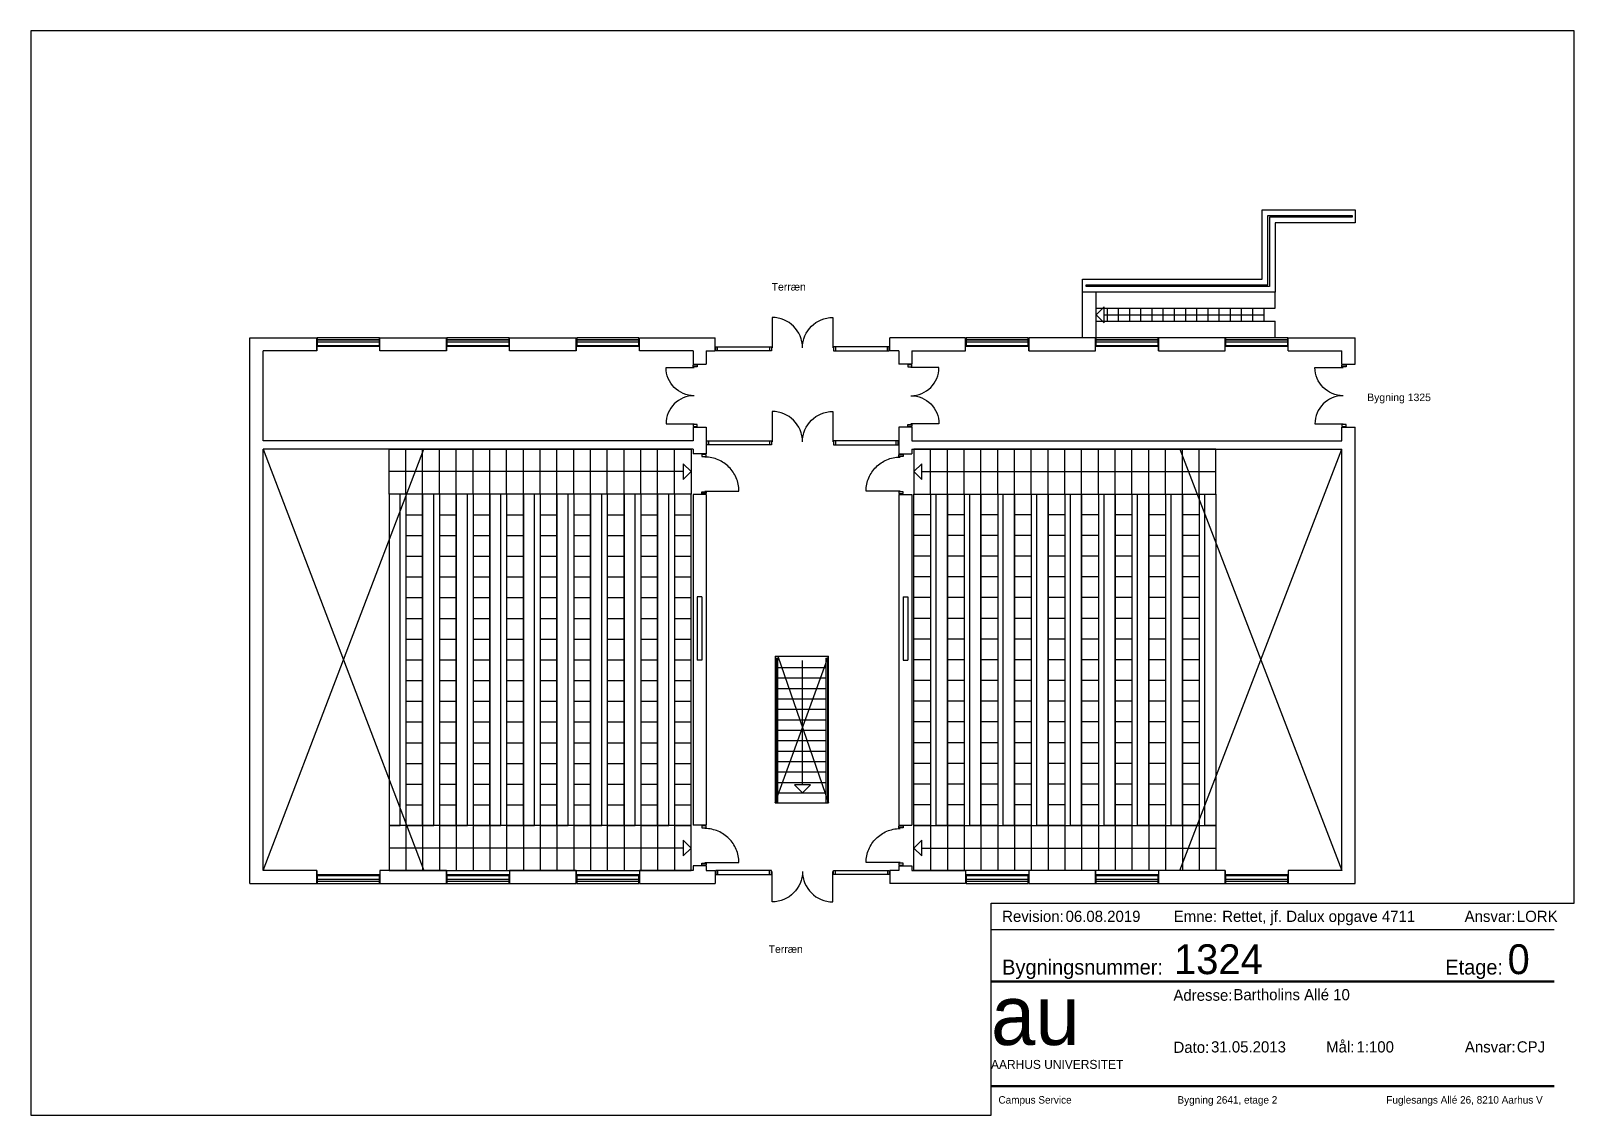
# Paper-space layout 'A3_pdf_liggende' of a CAD drawing. Header units: millimetres. Extents: x 0 to 414, y 0 to 291.
# The model-space entities are those that its viewports show. They can reach past a viewport. Long polylines and large blocks are cut down to what shows.
import ezdxf

# ---------------------------------------------------------------- set-up
doc = ezdxf.new("R2010")
doc.units = ezdxf.units.MM
doc.header["$LTSCALE"] = 100
for name, color, linetype in [('A---H--', 8, 'Continuous'), ('A10--T', 1, 'Continuous'), ('A12----', 1, 'Continuous'), ('A21----', 7, 'Continuous'), ('A22--U-', 3, 'Continuous'), ('A24----', 1, 'Continuous'), ('A314---', 1, 'Continuous'), ('A314-S-', 8, 'Continuous'), ('A321---', 1, 'Continuous'), ('A322---', 1, 'Continuous'), ('A79-F--', 12, 'Continuous')]:
    doc.layers.add(name, color=color, linetype=linetype)
doc.layers.add('tegningsopsætning', color=7, linetype='Continuous', lineweight=50)
doc.styles.add('ARIAL', font='arial.ttf')
doc.styles.add('ISO', font='ISO')
doc.styles.add('tegningshoved str 3', font='', dxfattribs={"height": 3})
doc.styles.add('tegningshoved str 8', font='', dxfattribs={"height": 8})
doc.styles.get('tegningshoved str 3').set_extended_font_data('AU Passata')
doc.styles.get('tegningshoved str 8').set_extended_font_data('AU Passata')

psp = doc.layouts.new('A3_pdf_liggende')

msp = doc.modelspace()

# ---------------------------------------------------------------- texts
at = {"layer": 'A10--T', "char_height": 200, "attachment_point": 1, "style": 'ARIAL'}
for s, insert in [('Terræn', (-138887339.3382642, 257816522.2979821)), ('Bygning 1325', (-138871370.949362, 257813558.3120271)), ('Terræn', (-138887419.4144359, 257798765.0208656))]:
    msp.add_mtext_dynamic_manual_height_columns(s, width=2016.190558969975, gutter_width=12.5, heights=[0], dxfattribs=dict(at, insert=insert))

# ---------------------------------------------------------------- blocks, each defined once
blk = doc.blocks.new('Tegningshoved')
at = {"layer": 'tegningsopsætning'}
for points in [[(0, 28), (151, 28)], [(0, 0), (151, 0)]]:
    blk.add_lwpolyline(points, dxfattribs=at)
at = {"layer": 'tegningsopsætning', "attachment_point": 1}
for s, width, insert, char_height in [('{\\fAU Passata|b0|i0|c0|p34;Bygningsnummer:}', 14.03900471071165, (3, 33.88922170289322), 4), ('{\\fAU Passata|b0|i0|c0|p34;Etage:}', 14.03900471071165, (121.8182971582273, 33.88922170289311), 4), ('{\\fAU Passata|b0|i0|c0|p34;Adresse:}', 14.03900471071165, (48.9167596613179, 25.85582350416337), 3), ('{\\fAU Passata|b0|i0|c0|p34;Mål:}', 14.03900471071165, (89.85481237620115, 12), 3), ('{\\fAU Passata|b0|i0|c0|p34;Dato:}', 14.03900471071165, (48.94084673194663, 11.89754353429782), 3), ('{\\fAU Passata|b0|i0|c0|p34;Ansvar:}', 14.03900471071165, (127.0638970821128, 12), 3), ('{\\fAU Passata|b0|i0|c0|p34;AARHUS UNIVERSITET}', 76.89423923080062, (0, 7), 2.4)]:
    blk.add_mtext_dynamic_manual_height_columns(s, width=width, gutter_width=1250, heights=[0], dxfattribs=dict(at, insert=insert, char_height=char_height))
at = {"layer": 'tegningsopsætning', "attachment_point": 1, "style": 'ISO'}
for s, width, heights, insert, char_height in [('{\\fAU Peto|b0|i0|c0|p82;au}', 20.89139459451155, [10], (0, 27), 16), ('{\\fAU Passata Light|b0|i0|c0|p34;Campus Service^I^I^I^IBygning 2641, etage 2^I^I^I^IFuglesangs Allé 26, 8210 Aarhus V}', 148.2946488138783, [0], (2, -2.709877574502343), 2)]:
    blk.add_mtext_dynamic_manual_height_columns(s, width=width, gutter_width=1250, heights=heights, dxfattribs=dict(at, insert=insert, char_height=char_height))
blk = doc.blocks.new('aml. tegningshoved blok')
blk.add_blockref('Tegningshoved', (-156.3599998323257, 7.799705470275654))
at = {"layer": 'tegningsopsætning'}
for tag, p, height, style in [('XXXX', (-107.2836100209864, 37.79970547027565), 8, 'tegningshoved str 8'), ('X', (-17.84408773087836, 37.79970547027565), 8, 'tegningshoved str 8'), ('XXX', (-91.35999983232574, 30.79970547027565), 3, 'tegningshoved str 3'), ('XX.XX.2012', (-97.35999983232574, 16.79970547027565), 3, 'tegningshoved str 3'), ('1:XXX', (-58.35999983232574, 16.79970547027565), 3, 'tegningshoved str 3'), ('XXX', (-15.35999983232574, 16.79970547027565), 3, 'tegningshoved str 3')]:
    blk.add_attdef(tag, p, '', height=height, dxfattribs=dict(at, style=style))
blk = doc.blocks.new('Rev. blok')
for points in [[(-151, 11.00000005924682), (0, 11.00000005924682)], [(-151, 4.000000059246815), (0, 4.000000059246815)]]:
    blk.add_lwpolyline(points)
at = {"char_height": 3, "attachment_point": 1, "style": 'tegningshoved str 3'}
for s, insert in [('Revision:', (-148, 9.000000059246815)), ('Emne:', (-102, 9.000000059246815)), ('Ansvar:', (-24, 9.000000059246815))]:
    blk.add_mtext_dynamic_manual_height_columns(s, width=7, gutter_width=15, heights=[0], dxfattribs=dict(at, insert=insert))
at = {"style": 'tegningshoved str 3'}
for tag, p in [('XX.XX.2012', (-131, 6.000000059246815)), ('XXX', (-89, 6.000000059246815)), ('XXX', (-10, 6.000000059246815))]:
    blk.add_attdef(tag, p, '', height=3, dxfattribs=at)
blk = doc.blocks.new('V169')
for p, q in [((-10, 110), (-1680, 110)), ((-10, 50), (-1680, 50))]:
    blk.add_line(p, q)
blk.add_lwpolyline([(-9.999999999992724, 7.276e-12), (-10, 230), (-1680, 230), (-1680, -7.276e-12)], close=True)
blk = doc.blocks.new('D169D')
for points in [[(20, 110), (70, 110), (70, 0), (20, 0)], [(1670, 0), (1670, 110), (1620, 110), (1620, 0)]]:
    blk.add_lwpolyline(points, close=True)
for points in [[(844.9999999999982, 30, -0.4142135623730951), (89.99999999999454, -725.0000000000036), (89.99999999999454, 30)], [(844.9999999999964, 30, 0.4142135623730951), (1600, -725.0000000000036), (1600, 30)]]:
    blk.add_lwpolyline(points, format="xyb")
blk = doc.blocks.new('D109V')
for points in [[(19.99999999999454, 110), (69.99999999999454, 110), (69.99999999999454, 3.638e-12), (19.99999999999454, 3.638e-12)], [(1070.000000000002, 109.9999999999927), (1020.000000000002, 109.9999999999927), (1020.000000000002, 0), (1070.000000000002, 0)]]:
    blk.add_lwpolyline(points, close=True)
blk.add_lwpolyline([(89.99999999999454, 30.00000000000364), (89.99999999999454, -879.9999999999854, 0.4142135623730933), (1000.000000000002, 30)], format="xyb")
blk = doc.blocks.new('D109H')
for points in [[(-1070, 109.9999999999927), (-1020, 109.9999999999927), (-1020, 0), (-1070, 0)], [(-19.99999999999272, 110), (-69.99999999999272, 110), (-69.99999999999272, 3.638e-12), (-19.99999999999272, 3.638e-12)]]:
    blk.add_lwpolyline(points, close=True)
blk.add_lwpolyline([(-89.99999999999272, 30.00000000000364), (-89.99999999999272, -879.9999999999854, -0.4142135623730933), (-1000, 30)], format="xyb")
blk = doc.blocks.new('PIL')
for p, q in [((0, 0), (-212.1320343559637, -212.1320343559637)), ((0, 7.276e-12), (212.1320343559637, -212.1320343559564)), ((-212.1320343559637, -212.1320343559637), (212.1320343559746, -212.1320343559637))]:
    blk.add_line(p, q)
blk = doc.blocks.new('V169A3')
for p, q in [((1690, 204.9999999999927), (0, 204.9999999999927)), ((1690, 54.99999999998909), (0, 54.99999999998909))]:
    blk.add_line(p, q)

# ---------------------------------------------------------------- linework, layer by layer
at = {"layer": 'A---H--'}
for p, q in [((-138900977.2756885, 257812066.7721266), (-138896667.2756885, 257800776.7721266)), ((-138900977.2756885, 257800776.7721266), (-138896667.2756885, 257812066.7721266)), ((-138876397.2756885, 257812066.7721266), (-138872047.2756885, 257800776.7721266)), ((-138876397.2756885, 257800776.7721266), (-138872047.2756885, 257812066.7721266)), ((-138887242.2756884, 257802586.7721266), (-138885812.2756885, 257806516.7721266)), ((-138887172.2756884, 257806516.7721266), (-138885812.2756885, 257802586.7721266))]:
    msp.add_line(p, q, dxfattribs=at)
at = {"layer": 'A12----'}
msp.add_lwpolyline([(-138871697.2756885, 257818136.7721266), (-138873837.2756885, 257818136.7721266), (-138873837.2756885, 257816276.7721266), (-138879007.2756885, 257816276.7721266), (-138879007.2756885, 257816626.7721266), (-138874187.2756885, 257816626.7721266), (-138874187.2756885, 257818486.7721266), (-138871697.2756885, 257818486.7721266)], close=True, dxfattribs=at)
at = {"layer": 'A21----'}
for p, q in [((-138901327.2756885, 257815056.7721266), (-138899537.2756885, 257815056.7721266)), ((-138901327.2756885, 257800426.7721266), (-138901327.2756885, 257815056.7721266)), ((-138899537.2756885, 257814706.7721266), (-138899537.2756885, 257815056.7721266)), ((-138899537.2756885, 257815056.7721266), (-138899537.2756885, 257814706.7721266)), ((-138890887.2756885, 257815056.7721266), (-138888857.2756885, 257815056.7721266)), ((-138890887.2756885, 257814706.7721266), (-138890887.2756885, 257815056.7721266)), ((-138888857.2756885, 257814706.7721266), (-138888857.2756885, 257815056.7721266)), ((-138882137.2756885, 257815056.7721266), (-138884167.2756885, 257815056.7721266)), ((-138884167.2756885, 257814706.7721266), (-138884167.2756885, 257815056.7721266)), ((-138882137.2756885, 257814706.7721266), (-138882137.2756885, 257815056.7721266)), ((-138873487.2756885, 257815056.7721266), (-138871697.2756885, 257815056.7721266)), ((-138873487.2756885, 257814706.7721266), (-138873487.2756885, 257815056.7721266)), ((-138871697.2756885, 257814346.7721266), (-138871697.2756885, 257815056.7721266)), ((-138900977.2756885, 257812296.7721266), (-138900977.2756885, 257814706.7721266)), ((-138899537.2756885, 257814706.7721266), (-138900977.2756885, 257814706.7721266)), ((-138889447.2756885, 257814706.7721266), (-138890887.2756885, 257814706.7721266)), ((-138889447.2756885, 257814706.7721266), (-138889447.2756885, 257814346.7721266)), ((-138889097.2756885, 257814706.7721266), (-138889097.2756885, 257814346.7721266)), ((-138889097.2756885, 257814706.7721266), (-138888857.2756885, 257814706.7721266)), ((-138883927.2756885, 257814706.7721266), (-138884167.2756885, 257814706.7721266)), ((-138883927.2756885, 257814706.7721266), (-138883927.2756885, 257814346.7721266)), ((-138883577.2756885, 257814706.7721266), (-138883577.2756885, 257814346.7721266)), ((-138883577.2756885, 257814706.7721266), (-138882137.2756885, 257814706.7721266)), ((-138873487.2756885, 257814706.7721266), (-138872047.2756885, 257814706.7721266)), ((-138872047.2756885, 257814346.7721266), (-138872047.2756885, 257814706.7721266)), ((-138889447.2756885, 257814346.7721266), (-138889097.2756885, 257814346.7721266)), ((-138883577.2756885, 257814346.7721266), (-138883927.2756885, 257814346.7721266)), ((-138872047.2756885, 257814346.7721266), (-138871697.2756885, 257814346.7721266)), ((-138872047.2756885, 257812296.7721266), (-138872047.2756885, 257812656.7721266)), ((-138872047.2756885, 257812656.7721266), (-138871697.2756885, 257812656.7721266)), ((-138871697.2756885, 257800426.7721266), (-138871697.2756885, 257812656.7721266)), ((-138900977.2756885, 257800776.7721266), (-138900977.2756885, 257812066.7721266)), ((-138872047.2756885, 257800776.7721266), (-138872047.2756885, 257812066.7721266)), ((-138899537.2756885, 257800776.7721266), (-138900977.2756885, 257800776.7721266)), ((-138899537.2756885, 257800426.7721266), (-138899537.2756885, 257800776.7721266)), ((-138899537.2756885, 257800776.7721266), (-138899537.2756885, 257800426.7721266)), ((-138889447.2756885, 257800776.7721266), (-138890887.2756885, 257800776.7721266)), ((-138890887.2756885, 257800776.7721266), (-138890887.2756885, 257800426.7721266)), ((-138889097.2756885, 257800776.7721266), (-138888857.2756885, 257800776.7721266)), ((-138888857.2756885, 257800776.7721266), (-138888857.2756885, 257800426.7721266)), ((-138883927.2756885, 257800776.7721266), (-138884167.2756885, 257800776.7721266)), ((-138884167.2756885, 257800776.7721266), (-138884167.2756885, 257800426.7721266)), ((-138883577.2756885, 257800776.7721266), (-138882137.2756885, 257800776.7721266)), ((-138882137.2756885, 257800776.7721266), (-138882137.2756885, 257800426.7721266)), ((-138872047.2756885, 257800776.7721266), (-138873487.2756885, 257800776.7721266)), ((-138873487.2756885, 257800776.7721266), (-138873487.2756885, 257800426.7721266)), ((-138901327.2756885, 257800426.7721266), (-138899537.2756885, 257800426.7721266)), ((-138890887.2756885, 257800426.7721266), (-138888857.2756885, 257800426.7721266)), ((-138882137.2756885, 257800426.7721266), (-138884167.2756885, 257800426.7721266)), ((-138873487.2756885, 257800426.7721266), (-138871697.2756885, 257800426.7721266))]:
    msp.add_line(p, q, dxfattribs=at)
for points in [[(-138896057.2756885, 257814706.7721266), (-138897847.2756885, 257814706.7721266), (-138897847.2756885, 257815056.7721266), (-138896057.2756885, 257815056.7721266), (-138896057.2756885, 257814706.7721266), (-138896057.2756885, 257815056.7721266)], [(-138892577.2756885, 257814706.7721266), (-138894367.2756885, 257814706.7721266), (-138894367.2756885, 257815056.7721266), (-138892577.2756885, 257815056.7721266), (-138892577.2756885, 257814706.7721266), (-138892577.2756885, 257815056.7721266)], [(-138880447.2756885, 257814706.7721266), (-138878657.2756885, 257814706.7721266), (-138878657.2756885, 257815056.7721266), (-138880447.2756885, 257815056.7721266), (-138880447.2756885, 257814706.7721266), (-138880447.2756885, 257815056.7721266)], [(-138876967.2756885, 257814706.7721266), (-138875177.2756885, 257814706.7721266), (-138875177.2756885, 257815056.7721266), (-138876967.2756885, 257815056.7721266), (-138876967.2756885, 257814706.7721266), (-138876967.2756885, 257815056.7721266)], [(-138896057.2756885, 257800776.7721266), (-138897847.2756885, 257800776.7721266), (-138897847.2756885, 257800426.7721266), (-138896057.2756885, 257800426.7721266), (-138896057.2756885, 257800776.7721266), (-138896057.2756885, 257800426.7721266)], [(-138892577.2756885, 257800776.7721266), (-138894367.2756885, 257800776.7721266), (-138894367.2756885, 257800426.7721266), (-138892577.2756885, 257800426.7721266), (-138892577.2756885, 257800776.7721266), (-138892577.2756885, 257800426.7721266)], [(-138878657.2756885, 257800776.7721266), (-138880447.2756885, 257800776.7721266), (-138880447.2756885, 257800426.7721266), (-138878657.2756885, 257800426.7721266), (-138878657.2756885, 257800776.7721266), (-138878657.2756885, 257800426.7721266)], [(-138875177.2756885, 257800776.7721266), (-138876967.2756885, 257800776.7721266), (-138876967.2756885, 257800426.7721266), (-138875177.2756885, 257800426.7721266), (-138875177.2756885, 257800776.7721266), (-138875177.2756885, 257800426.7721266)]]:
    msp.add_lwpolyline(points, dxfattribs=at)
at = {"layer": 'A22--U-'}
for p, q in [((-138889447.2756885, 257812656.7721266), (-138889447.2756885, 257812296.7721266)), ((-138889447.2756885, 257812656.7721266), (-138889097.2756885, 257812656.7721266)), ((-138889097.2756885, 257812656.7721266), (-138889097.2756885, 257811946.7721266)), ((-138883577.2756885, 257812656.7721266), (-138883927.2756885, 257812656.7721266)), ((-138883927.2756885, 257812656.7721266), (-138883927.2756885, 257811946.7721266)), ((-138883577.2756885, 257812656.7721266), (-138883577.2756885, 257812296.7721266)), ((-138889447.2756885, 257812296.7721266), (-138900977.2756885, 257812296.7721266)), ((-138883577.2756885, 257812296.7721266), (-138872047.2756885, 257812296.7721266)), ((-138889447.2756885, 257812066.7721266), (-138900977.2756885, 257812066.7721266)), ((-138889447.2756885, 257812066.7721266), (-138889447.2756885, 257811946.7721266)), ((-138889097.2756885, 257811946.7721266), (-138889447.2756885, 257811946.7721266)), ((-138883927.2756885, 257811946.7721266), (-138883577.2756885, 257811946.7721266)), ((-138883577.2756885, 257812066.7721266), (-138872047.2756885, 257812066.7721266)), ((-138883577.2756885, 257812066.7721266), (-138883577.2756885, 257811946.7721266)), ((-138889447.2756885, 257810856.7721266), (-138889447.2756885, 257801986.7721266)), ((-138889097.2756885, 257810856.7721266), (-138889447.2756885, 257810856.7721266)), ((-138889097.2756885, 257810856.7721266), (-138889097.2756885, 257801986.7721266)), ((-138883927.2756885, 257810856.7721266), (-138883577.2756885, 257810856.7721266)), ((-138883927.2756885, 257810856.7721266), (-138883927.2756885, 257801986.7721266)), ((-138883577.2756885, 257810856.7721266), (-138883577.2756885, 257801986.7721266)), ((-138889337.2756885, 257808106.7721266), (-138889337.2756885, 257806416.7721266)), ((-138889207.2756885, 257808106.7721266), (-138889337.2756885, 257808106.7721266)), ((-138889207.2756885, 257808106.7721266), (-138889207.2756885, 257806416.7721266)), ((-138883817.2756885, 257808106.7721266), (-138883687.2756885, 257808106.7721266)), ((-138883817.2756885, 257808106.7721266), (-138883817.2756885, 257806416.7721266)), ((-138883687.2756885, 257808106.7721266), (-138883687.2756885, 257806416.7721266)), ((-138889207.2756885, 257806416.7721266), (-138889337.2756885, 257806416.7721266)), ((-138883817.2756885, 257806416.7721266), (-138883687.2756885, 257806416.7721266)), ((-138889097.2756885, 257801986.7721266), (-138889447.2756885, 257801986.7721266)), ((-138883927.2756885, 257801986.7721266), (-138883577.2756885, 257801986.7721266)), ((-138889447.2756885, 257800896.7721266), (-138889447.2756885, 257800776.7721266)), ((-138889097.2756885, 257800896.7721266), (-138889447.2756885, 257800896.7721266)), ((-138889097.2756885, 257800896.7721266), (-138889097.2756885, 257800776.7721266)), ((-138883927.2756885, 257800896.7721266), (-138883577.2756885, 257800896.7721266)), ((-138883927.2756885, 257800896.7721266), (-138883927.2756885, 257800776.7721266)), ((-138883577.2756885, 257800896.7721266), (-138883577.2756885, 257800776.7721266))]:
    msp.add_line(p, q, dxfattribs=at)
at = {"layer": 'A24----'}
for p, q in [((-138879007.2756885, 257815066.7721266), (-138879007.2756885, 257816276.7721266)), ((-138878637.2756885, 257815066.7721266), (-138878637.2756885, 257816276.7721266)), ((-138873837.2756885, 257815846.7721266), (-138873837.2756885, 257816276.7721266)), ((-138878637.2756885, 257815846.7721266), (-138873837.2756885, 257815846.7721266)), ((-138878337.2756885, 257815496.7721266), (-138878337.2756885, 257815846.7721266)), ((-138878037.2756885, 257815496.7721266), (-138878037.2756885, 257815846.7721266)), ((-138877737.2756885, 257815496.7721266), (-138877737.2756885, 257815846.7721266)), ((-138877437.2756885, 257815496.7721266), (-138877437.2756885, 257815846.7721266)), ((-138877137.2756885, 257815496.7721266), (-138877137.2756885, 257815846.7721266)), ((-138876837.2756885, 257815496.7721266), (-138876837.2756885, 257815846.7721266)), ((-138876537.2756885, 257815496.7721266), (-138876537.2756885, 257815846.7721266)), ((-138876237.2756885, 257815496.7721266), (-138876237.2756885, 257815846.7721266)), ((-138875937.2756885, 257815496.7721266), (-138875937.2756885, 257815846.7721266)), ((-138875637.2756885, 257815496.7721266), (-138875637.2756885, 257815846.7721266)), ((-138875337.2756885, 257815496.7721266), (-138875337.2756885, 257815846.7721266)), ((-138875037.2756885, 257815496.7721266), (-138875037.2756885, 257815846.7721266)), ((-138874737.2756885, 257815496.7721266), (-138874737.2756885, 257815846.7721266)), ((-138874437.2756885, 257815496.7721266), (-138874437.2756885, 257815846.7721266)), ((-138874137.2756885, 257815496.7721266), (-138874137.2756885, 257815846.7721266)), ((-138878637.2756885, 257815496.7721266), (-138873837.2756885, 257815496.7721266)), ((-138878425.1436541, 257815671.7721266), (-138874137.2756885, 257815671.7721266)), ((-138873837.2756885, 257815066.7721266), (-138873837.2756885, 257815496.7721266)), ((-138887242.2756884, 257806516.7721266), (-138885812.2756885, 257806516.7721266)), ((-138887242.2756884, 257806516.7721266), (-138887242.2756884, 257802586.7721266)), ((-138887222.2756884, 257806465.9238855), (-138887222.2756884, 257802586.7721266)), ((-138887222.2756884, 257806465.9238855), (-138887172.2756884, 257806465.9238855)), ((-138887172.2756885, 257802586.7721266), (-138887172.2756884, 257806465.9238855)), ((-138886512.2756885, 257803068.904161), (-138886512.2756885, 257806406.7791294)), ((-138885882.2756885, 257806465.9238856), (-138885882.2756885, 257802586.7721266)), ((-138885882.2756885, 257806465.9238856), (-138885832.2756885, 257806465.9238855)), ((-138885832.2756885, 257802586.7721266), (-138885832.2756885, 257806465.9238855)), ((-138885812.2756885, 257802586.7721266), (-138885812.2756885, 257806516.7721266)), ((-138887242.2756884, 257806216.7721266), (-138887222.2756884, 257806216.7721266)), ((-138887242.2756884, 257805936.7721266), (-138887222.2756884, 257805936.7721266)), ((-138887172.2756884, 257806216.7721266), (-138885882.2756885, 257806216.7721266)), ((-138887172.2756884, 257805936.7721266), (-138885882.2756885, 257805936.7721266)), ((-138885832.2756885, 257806216.7721266), (-138885812.2756885, 257806216.7721266)), ((-138885832.2756885, 257805936.7721266), (-138885812.2756885, 257805936.7721266)), ((-138887242.2756884, 257805656.7721266), (-138887222.2756884, 257805656.7721266)), ((-138887172.2756884, 257805656.7721266), (-138885882.2756885, 257805656.7721266)), ((-138885832.2756885, 257805656.7721266), (-138885812.2756885, 257805656.7721266)), ((-138887242.2756884, 257805376.7721266), (-138887222.2756884, 257805376.7721266)), ((-138887242.2756884, 257805096.7721266), (-138887222.2756884, 257805096.7721266)), ((-138887172.2756884, 257805376.7721266), (-138885882.2756885, 257805376.7721266)), ((-138887172.2756884, 257805096.7721266), (-138885882.2756885, 257805096.7721266)), ((-138885832.2756885, 257805376.7721266), (-138885812.2756885, 257805376.7721266)), ((-138885832.2756885, 257805096.7721266), (-138885812.2756885, 257805096.7721266)), ((-138887242.2756884, 257804816.7721266), (-138887222.2756884, 257804816.7721266)), ((-138887172.2756884, 257804816.7721266), (-138885882.2756885, 257804816.7721266)), ((-138885832.2756885, 257804816.7721266), (-138885812.2756885, 257804816.7721266)), ((-138887242.2756884, 257804536.7721266), (-138887222.2756884, 257804536.7721266)), ((-138887242.2756884, 257804256.7721266), (-138887222.2756884, 257804256.7721266)), ((-138887172.2756884, 257804536.7721266), (-138885882.2756885, 257804536.7721266)), ((-138887172.2756885, 257804256.7721266), (-138885882.2756885, 257804256.7721266)), ((-138885832.2756885, 257804536.7721266), (-138885812.2756885, 257804536.7721266)), ((-138885832.2756885, 257804256.7721266), (-138885812.2756885, 257804256.7721266)), ((-138887242.2756884, 257803976.7721266), (-138887222.2756884, 257803976.7721266)), ((-138887172.2756885, 257803976.7721266), (-138885882.2756885, 257803976.7721266)), ((-138885832.2756885, 257803976.7721266), (-138885812.2756885, 257803976.7721266)), ((-138887242.2756884, 257803696.7721266), (-138887222.2756884, 257803696.7721266)), ((-138887172.2756885, 257803696.7721266), (-138885882.2756885, 257803696.7721266)), ((-138885832.2756885, 257803696.7721266), (-138885812.2756885, 257803696.7721266)), ((-138887242.2756884, 257803416.7721266), (-138887222.2756884, 257803416.7721266)), ((-138887242.2756884, 257803136.7721266), (-138887222.2756884, 257803136.7721266)), ((-138887172.2756885, 257803416.7721266), (-138885882.2756885, 257803416.7721266)), ((-138887172.2756885, 257803136.7721266), (-138885882.2756885, 257803136.7721266)), ((-138885832.2756885, 257803416.7721266), (-138885812.2756885, 257803416.7721266)), ((-138885832.2756885, 257803136.7721266), (-138885812.2756885, 257803136.7721266)), ((-138887242.2756884, 257802856.7721266), (-138887222.2756884, 257802856.7721266)), ((-138887172.2756885, 257802856.7721266), (-138885882.2756885, 257802856.7721266)), ((-138885832.2756885, 257802856.7721266), (-138885812.2756885, 257802856.7721266)), ((-138887242.2756884, 257802586.7721266), (-138885812.2756885, 257802586.7721266))]:
    msp.add_line(p, q, dxfattribs=at)
msp.add_lwpolyline([(-138878907.2756885, 257816476.7721266), (-138874037.2756885, 257816476.7721266), (-138874037.2756885, 257818336.7721266), (-138871777.2756885, 257818336.7721266), (-138871777.2756885, 257818286.7721266), (-138873987.2756885, 257818286.7721266), (-138873987.2756885, 257816426.7721266), (-138878907.2756885, 257816426.7721266)], close=True, dxfattribs=at)
at = {"layer": 'A322---'}
for p, q in [((-138888787.2756885, 257814706.7721266), (-138888787.2756885, 257814816.7721266)), ((-138887397.2756885, 257814816.7721266), (-138887397.2756885, 257814706.7721266)), ((-138885627.2756885, 257814816.7721266), (-138885627.2756885, 257814706.7721266)), ((-138884237.2756885, 257814706.7721266), (-138884237.2756885, 257814816.7721266)), ((-138889027.2756885, 257812186.7721266), (-138889027.2756885, 257812296.7721266)), ((-138887397.2756885, 257812296.7721266), (-138887397.2756885, 257812186.7721266)), ((-138885627.2756885, 257812296.7721266), (-138885627.2756885, 257812186.7721266)), ((-138883997.2756885, 257812186.7721266), (-138883997.2756885, 257812296.7721266)), ((-138888787.2756885, 257800776.7721266), (-138888787.2756885, 257800666.7721266)), ((-138887397.2756885, 257800666.7721266), (-138887397.2756885, 257800776.7721266)), ((-138885627.2756885, 257800666.7721266), (-138885627.2756885, 257800776.7721266)), ((-138884237.2756885, 257800776.7721266), (-138884237.2756885, 257800666.7721266))]:
    msp.add_line(p, q, dxfattribs=at)
for points in [[(-138886512.2756885, 257814786.7721266, 0.4142135623730951), (-138887327.2756885, 257815601.7721266), (-138887327.2756885, 257814786.7721266)], [(-138886512.2756885, 257814786.7721266, -0.4142135623730951), (-138885697.2756885, 257815601.7721266), (-138885697.2756885, 257814786.7721266)], [(-138886512.2756885, 257812266.7721266, 0.4142135623730951), (-138887327.2756885, 257813081.7721266), (-138887327.2756885, 257812266.7721266)], [(-138886512.2756885, 257812266.7721266, -0.4142135623730951), (-138885697.2756885, 257813081.7721266), (-138885697.2756885, 257812266.7721266)], [(-138886512.2756885, 257800746.7721266, -0.4142135623730951), (-138887327.2756885, 257799931.7721266), (-138887327.2756885, 257800746.7721266)], [(-138886512.2756885, 257800746.7721266, 0.4142135623730951), (-138885697.2756885, 257799931.7721266), (-138885697.2756885, 257800746.7721266)]]:
    msp.add_lwpolyline(points, format="xyb", dxfattribs=at)
for points in [[(-138887347.2756885, 257814816.7721266), (-138887347.2756885, 257814706.7721266), (-138888837.2756885, 257814706.7721266), (-138888837.2756885, 257814816.7721266)], [(-138885677.2756885, 257814706.7721266), (-138884187.2756885, 257814706.7721266), (-138884187.2756885, 257814816.7721266), (-138885677.2756885, 257814816.7721266)], [(-138887347.2756885, 257812296.7721266), (-138887347.2756885, 257812186.7721266), (-138889077.2756885, 257812186.7721266), (-138889077.2756885, 257812296.7721266)], [(-138885677.2756885, 257812186.7721266), (-138883947.2756885, 257812186.7721266), (-138883947.2756885, 257812296.7721266), (-138885677.2756885, 257812296.7721266)], [(-138887347.2756885, 257800666.7721266), (-138887347.2756885, 257800776.7721266), (-138888837.2756885, 257800776.7721266), (-138888837.2756885, 257800666.7721266)], [(-138885677.2756885, 257800776.7721266), (-138884187.2756885, 257800776.7721266), (-138884187.2756885, 257800666.7721266), (-138885677.2756885, 257800666.7721266)]]:
    msp.add_lwpolyline(points, close=True, dxfattribs=at)
at = {"layer": 'A79-F--'}
for p, q in [((-138897147.2756885, 257810866.7721266), (-138897147.2756885, 257812066.7721266)), ((-138896697.2756885, 257810866.7721266), (-138896697.2756885, 257812066.7721266)), ((-138896247.2756885, 257810866.7721266), (-138896247.2756885, 257812066.7721266)), ((-138895797.2756885, 257810866.7721266), (-138895797.2756885, 257812066.7721266)), ((-138895347.2756885, 257810866.7721266), (-138895347.2756885, 257812066.7721266)), ((-138894897.2756885, 257810866.7721266), (-138894897.2756885, 257812066.7721266)), ((-138894447.2756885, 257810866.7721266), (-138894447.2756885, 257812066.7721266)), ((-138893997.2756885, 257810866.7721266), (-138893997.2756885, 257812066.7721266)), ((-138893547.2756885, 257810866.7721266), (-138893547.2756885, 257812066.7721266)), ((-138893097.2756885, 257810866.7721266), (-138893097.2756885, 257812066.7721266)), ((-138892647.2756885, 257810866.7721266), (-138892647.2756885, 257812066.7721266)), ((-138892197.2756885, 257810866.7721266), (-138892197.2756885, 257812066.7721266)), ((-138891747.2756885, 257810866.7721266), (-138891747.2756885, 257812066.7721266)), ((-138891297.2756885, 257810866.7721266), (-138891297.2756885, 257812066.7721266)), ((-138890847.2756885, 257810866.7721266), (-138890847.2756885, 257812066.7721266)), ((-138890397.2756885, 257810866.7721266), (-138890397.2756885, 257812066.7721266)), ((-138889947.2756885, 257810866.7721266), (-138889947.2756885, 257812066.7721266)), ((-138883077.2756885, 257810866.7721266), (-138883077.2756885, 257812066.7721266)), ((-138882627.2756885, 257810866.7721266), (-138882627.2756885, 257812066.7721266)), ((-138882177.2756885, 257810866.7721266), (-138882177.2756885, 257812066.7721266)), ((-138881727.2756885, 257810866.7721266), (-138881727.2756885, 257812066.7721266)), ((-138881277.2756885, 257810866.7721266), (-138881277.2756885, 257812066.7721266)), ((-138880827.2756885, 257810866.7721266), (-138880827.2756885, 257812066.7721266)), ((-138880377.2756885, 257810866.7721266), (-138880377.2756885, 257812066.7721266)), ((-138879927.2756885, 257810866.7721266), (-138879927.2756885, 257812066.7721266)), ((-138879477.2756885, 257810866.7721266), (-138879477.2756885, 257812066.7721266)), ((-138879027.2756885, 257810866.7721266), (-138879027.2756885, 257812066.7721266)), ((-138878577.2756885, 257810866.7721266), (-138878577.2756885, 257812066.7721266)), ((-138878127.2756885, 257810866.7721266), (-138878127.2756885, 257812066.7721266)), ((-138877677.2756885, 257810866.7721266), (-138877677.2756885, 257812066.7721266)), ((-138877227.2756885, 257810866.7721266), (-138877227.2756885, 257812066.7721266)), ((-138876777.2756885, 257810866.7721266), (-138876777.2756885, 257812066.7721266)), ((-138876327.2756885, 257810866.7721266), (-138876327.2756885, 257812066.7721266)), ((-138875877.2756885, 257810866.7721266), (-138875877.2756885, 257812066.7721266)), ((-138897147.2756885, 257810311.1471266), (-138896697.2756885, 257810311.1471266)), ((-138896247.2756885, 257810311.1471266), (-138895797.2756885, 257810311.1471266)), ((-138895347.2756885, 257810311.1471266), (-138894897.2756885, 257810311.1471266)), ((-138894447.2756885, 257810311.1471266), (-138893997.2756885, 257810311.1471266)), ((-138893547.2756885, 257810311.1471266), (-138893097.2756885, 257810311.1471266)), ((-138892647.2756885, 257810311.1471266), (-138892197.2756885, 257810311.1471266)), ((-138891747.2756885, 257810311.1471266), (-138891297.2756885, 257810311.1471266)), ((-138890847.2756885, 257810311.1471266), (-138890397.2756885, 257810311.1471266)), ((-138889947.2756885, 257810311.1471266), (-138889497.2756885, 257810311.1471266)), ((-138883077.2756885, 257810311.1471266), (-138883527.2756885, 257810311.1471266)), ((-138882177.2756885, 257810311.1471266), (-138882627.2756885, 257810311.1471266)), ((-138881277.2756885, 257810311.1471266), (-138881727.2756885, 257810311.1471266)), ((-138880377.2756885, 257810311.1471266), (-138880827.2756885, 257810311.1471266)), ((-138879477.2756885, 257810311.1471266), (-138879927.2756885, 257810311.1471266)), ((-138878577.2756885, 257810311.1471266), (-138879027.2756885, 257810311.1471266)), ((-138877677.2756885, 257810311.1471266), (-138878127.2756885, 257810311.1471266)), ((-138876777.2756885, 257810311.1471266), (-138877227.2756885, 257810311.1471266)), ((-138875877.2756885, 257810311.1471266), (-138876327.2756885, 257810311.1471266)), ((-138897147.2756885, 257809755.5221266), (-138896697.2756885, 257809755.5221266)), ((-138896247.2756885, 257809755.5221266), (-138895797.2756885, 257809755.5221266)), ((-138895347.2756885, 257809755.5221266), (-138894897.2756885, 257809755.5221266)), ((-138894447.2756885, 257809755.5221266), (-138893997.2756885, 257809755.5221266)), ((-138893547.2756885, 257809755.5221266), (-138893097.2756885, 257809755.5221266)), ((-138892647.2756885, 257809755.5221266), (-138892197.2756885, 257809755.5221266)), ((-138891747.2756885, 257809755.5221266), (-138891297.2756885, 257809755.5221266)), ((-138890847.2756885, 257809755.5221266), (-138890397.2756885, 257809755.5221266)), ((-138889947.2756885, 257809755.5221266), (-138889497.2756885, 257809755.5221266)), ((-138883077.2756885, 257809755.5221266), (-138883527.2756885, 257809755.5221266)), ((-138882177.2756885, 257809755.5221266), (-138882627.2756885, 257809755.5221266)), ((-138881277.2756885, 257809755.5221266), (-138881727.2756885, 257809755.5221266)), ((-138880377.2756885, 257809755.5221266), (-138880827.2756885, 257809755.5221266)), ((-138879477.2756885, 257809755.5221266), (-138879927.2756885, 257809755.5221266)), ((-138878577.2756885, 257809755.5221266), (-138879027.2756885, 257809755.5221266)), ((-138877677.2756885, 257809755.5221266), (-138878127.2756885, 257809755.5221266)), ((-138876777.2756885, 257809755.5221266), (-138877227.2756885, 257809755.5221266)), ((-138875877.2756885, 257809755.5221266), (-138876327.2756885, 257809755.5221266)), ((-138897147.2756885, 257809199.8971266), (-138896697.2756885, 257809199.8971266)), ((-138896247.2756885, 257809199.8971266), (-138895797.2756885, 257809199.8971266)), ((-138895347.2756885, 257809199.8971266), (-138894897.2756885, 257809199.8971266)), ((-138894447.2756885, 257809199.8971266), (-138893997.2756885, 257809199.8971266)), ((-138893547.2756885, 257809199.8971266), (-138893097.2756885, 257809199.8971266)), ((-138892647.2756885, 257809199.8971266), (-138892197.2756885, 257809199.8971266)), ((-138891747.2756885, 257809199.8971266), (-138891297.2756885, 257809199.8971266)), ((-138890847.2756885, 257809199.8971266), (-138890397.2756885, 257809199.8971266)), ((-138889947.2756885, 257809199.8971266), (-138889497.2756885, 257809199.8971266)), ((-138883077.2756885, 257809199.8971266), (-138883527.2756885, 257809199.8971266)), ((-138882177.2756885, 257809199.8971266), (-138882627.2756885, 257809199.8971266)), ((-138881277.2756885, 257809199.8971266), (-138881727.2756885, 257809199.8971266)), ((-138880377.2756885, 257809199.8971266), (-138880827.2756885, 257809199.8971266)), ((-138879477.2756885, 257809199.8971266), (-138879927.2756885, 257809199.8971266)), ((-138878577.2756885, 257809199.8971266), (-138879027.2756885, 257809199.8971266)), ((-138877677.2756885, 257809199.8971266), (-138878127.2756885, 257809199.8971266)), ((-138876777.2756885, 257809199.8971266), (-138877227.2756885, 257809199.8971266)), ((-138875877.2756885, 257809199.8971266), (-138876327.2756885, 257809199.8971266)), ((-138897147.2756885, 257808644.2721266), (-138896697.2756885, 257808644.2721266)), ((-138896247.2756885, 257808644.2721266), (-138895797.2756885, 257808644.2721266)), ((-138895347.2756885, 257808644.2721266), (-138894897.2756885, 257808644.2721266)), ((-138894447.2756885, 257808644.2721266), (-138893997.2756885, 257808644.2721266)), ((-138893547.2756885, 257808644.2721266), (-138893097.2756885, 257808644.2721266)), ((-138892647.2756885, 257808644.2721266), (-138892197.2756885, 257808644.2721266)), ((-138891747.2756885, 257808644.2721266), (-138891297.2756885, 257808644.2721266)), ((-138890847.2756885, 257808644.2721266), (-138890397.2756885, 257808644.2721266)), ((-138889947.2756885, 257808644.2721266), (-138889497.2756885, 257808644.2721266)), ((-138883077.2756885, 257808644.2721266), (-138883527.2756885, 257808644.2721266)), ((-138882177.2756885, 257808644.2721266), (-138882627.2756885, 257808644.2721266)), ((-138881277.2756885, 257808644.2721266), (-138881727.2756885, 257808644.2721266)), ((-138880377.2756885, 257808644.2721266), (-138880827.2756885, 257808644.2721266)), ((-138879477.2756885, 257808644.2721266), (-138879927.2756885, 257808644.2721266)), ((-138878577.2756885, 257808644.2721266), (-138879027.2756885, 257808644.2721266)), ((-138877677.2756885, 257808644.2721266), (-138878127.2756885, 257808644.2721266)), ((-138876777.2756885, 257808644.2721266), (-138877227.2756885, 257808644.2721266)), ((-138875877.2756885, 257808644.2721266), (-138876327.2756885, 257808644.2721266)), ((-138897147.2756885, 257808088.6471266), (-138896697.2756885, 257808088.6471266)), ((-138896247.2756885, 257808088.6471266), (-138895797.2756885, 257808088.6471266)), ((-138895347.2756885, 257808088.6471266), (-138894897.2756885, 257808088.6471266)), ((-138894447.2756885, 257808088.6471266), (-138893997.2756885, 257808088.6471266)), ((-138893547.2756885, 257808088.6471266), (-138893097.2756885, 257808088.6471266)), ((-138892647.2756885, 257808088.6471266), (-138892197.2756885, 257808088.6471266)), ((-138891747.2756885, 257808088.6471266), (-138891297.2756885, 257808088.6471266)), ((-138890847.2756885, 257808088.6471266), (-138890397.2756885, 257808088.6471266)), ((-138889947.2756885, 257808088.6471266), (-138889497.2756885, 257808088.6471266)), ((-138883077.2756885, 257808088.6471266), (-138883527.2756885, 257808088.6471266)), ((-138882177.2756885, 257808088.6471266), (-138882627.2756885, 257808088.6471266)), ((-138881277.2756885, 257808088.6471266), (-138881727.2756885, 257808088.6471266)), ((-138880377.2756885, 257808088.6471266), (-138880827.2756885, 257808088.6471266)), ((-138879477.2756885, 257808088.6471266), (-138879927.2756885, 257808088.6471266)), ((-138878577.2756885, 257808088.6471266), (-138879027.2756885, 257808088.6471266)), ((-138877677.2756885, 257808088.6471266), (-138878127.2756885, 257808088.6471266)), ((-138876777.2756885, 257808088.6471266), (-138877227.2756885, 257808088.6471266)), ((-138875877.2756885, 257808088.6471266), (-138876327.2756885, 257808088.6471266)), ((-138897147.2756885, 257807533.0221266), (-138896697.2756885, 257807533.0221266)), ((-138896247.2756885, 257807533.0221266), (-138895797.2756885, 257807533.0221266)), ((-138895347.2756885, 257807533.0221266), (-138894897.2756885, 257807533.0221266)), ((-138894447.2756885, 257807533.0221266), (-138893997.2756885, 257807533.0221266)), ((-138893547.2756885, 257807533.0221266), (-138893097.2756885, 257807533.0221266)), ((-138892647.2756885, 257807533.0221266), (-138892197.2756885, 257807533.0221266)), ((-138891747.2756885, 257807533.0221266), (-138891297.2756885, 257807533.0221266)), ((-138890847.2756885, 257807533.0221266), (-138890397.2756885, 257807533.0221266)), ((-138889947.2756885, 257807533.0221266), (-138889497.2756885, 257807533.0221266)), ((-138883077.2756885, 257807533.0221266), (-138883527.2756885, 257807533.0221266)), ((-138882177.2756885, 257807533.0221266), (-138882627.2756885, 257807533.0221266)), ((-138881277.2756885, 257807533.0221266), (-138881727.2756885, 257807533.0221266)), ((-138880377.2756885, 257807533.0221266), (-138880827.2756885, 257807533.0221266)), ((-138879477.2756885, 257807533.0221266), (-138879927.2756885, 257807533.0221266)), ((-138878577.2756885, 257807533.0221266), (-138879027.2756885, 257807533.0221266)), ((-138877677.2756885, 257807533.0221266), (-138878127.2756885, 257807533.0221266)), ((-138876777.2756885, 257807533.0221266), (-138877227.2756885, 257807533.0221266)), ((-138875877.2756885, 257807533.0221266), (-138876327.2756885, 257807533.0221266)), ((-138897147.2756885, 257806977.3971266), (-138896697.2756885, 257806977.3971266)), ((-138896247.2756885, 257806977.3971266), (-138895797.2756885, 257806977.3971266)), ((-138895347.2756885, 257806977.3971266), (-138894897.2756885, 257806977.3971266)), ((-138894447.2756885, 257806977.3971266), (-138893997.2756885, 257806977.3971266)), ((-138893547.2756885, 257806977.3971266), (-138893097.2756885, 257806977.3971266)), ((-138892647.2756885, 257806977.3971266), (-138892197.2756885, 257806977.3971266)), ((-138891747.2756885, 257806977.3971266), (-138891297.2756885, 257806977.3971266)), ((-138890847.2756885, 257806977.3971266), (-138890397.2756885, 257806977.3971266)), ((-138889947.2756885, 257806977.3971266), (-138889497.2756885, 257806977.3971266)), ((-138883077.2756885, 257806977.3971266), (-138883527.2756885, 257806977.3971266)), ((-138882177.2756885, 257806977.3971266), (-138882627.2756885, 257806977.3971266)), ((-138881277.2756885, 257806977.3971266), (-138881727.2756885, 257806977.3971266)), ((-138880377.2756885, 257806977.3971266), (-138880827.2756885, 257806977.3971266)), ((-138879477.2756885, 257806977.3971266), (-138879927.2756885, 257806977.3971266)), ((-138878577.2756885, 257806977.3971266), (-138879027.2756885, 257806977.3971266)), ((-138877677.2756885, 257806977.3971266), (-138878127.2756885, 257806977.3971266)), ((-138876777.2756885, 257806977.3971266), (-138877227.2756885, 257806977.3971266)), ((-138875877.2756885, 257806977.3971266), (-138876327.2756885, 257806977.3971266)), ((-138897147.2756885, 257806421.7721266), (-138896697.2756885, 257806421.7721266)), ((-138896247.2756885, 257806421.7721266), (-138895797.2756885, 257806421.7721266)), ((-138895347.2756885, 257806421.7721266), (-138894897.2756885, 257806421.7721266)), ((-138894447.2756885, 257806421.7721266), (-138893997.2756885, 257806421.7721266)), ((-138893547.2756885, 257806421.7721266), (-138893097.2756885, 257806421.7721266)), ((-138892647.2756885, 257806421.7721266), (-138892197.2756885, 257806421.7721266)), ((-138891747.2756885, 257806421.7721266), (-138891297.2756885, 257806421.7721266)), ((-138890847.2756885, 257806421.7721266), (-138890397.2756885, 257806421.7721266)), ((-138889947.2756885, 257806421.7721266), (-138889497.2756885, 257806421.7721266)), ((-138883077.2756885, 257806421.7721266), (-138883527.2756885, 257806421.7721266)), ((-138882177.2756885, 257806421.7721266), (-138882627.2756885, 257806421.7721266)), ((-138881277.2756885, 257806421.7721266), (-138881727.2756885, 257806421.7721266)), ((-138880377.2756885, 257806421.7721266), (-138880827.2756885, 257806421.7721266)), ((-138879477.2756885, 257806421.7721266), (-138879927.2756885, 257806421.7721266)), ((-138878577.2756885, 257806421.7721266), (-138879027.2756885, 257806421.7721266)), ((-138877677.2756885, 257806421.7721266), (-138878127.2756885, 257806421.7721266)), ((-138876777.2756885, 257806421.7721266), (-138877227.2756885, 257806421.7721266)), ((-138875877.2756885, 257806421.7721266), (-138876327.2756885, 257806421.7721266)), ((-138897147.2756885, 257805866.1471266), (-138896697.2756885, 257805866.1471266)), ((-138896247.2756885, 257805866.1471266), (-138895797.2756885, 257805866.1471266)), ((-138895347.2756885, 257805866.1471266), (-138894897.2756885, 257805866.1471266)), ((-138894447.2756885, 257805866.1471266), (-138893997.2756885, 257805866.1471266)), ((-138893547.2756885, 257805866.1471266), (-138893097.2756885, 257805866.1471266)), ((-138892647.2756885, 257805866.1471266), (-138892197.2756885, 257805866.1471266)), ((-138891747.2756885, 257805866.1471266), (-138891297.2756885, 257805866.1471266)), ((-138890847.2756885, 257805866.1471266), (-138890397.2756885, 257805866.1471266)), ((-138889947.2756885, 257805866.1471266), (-138889497.2756885, 257805866.1471266)), ((-138883077.2756885, 257805866.1471266), (-138883527.2756885, 257805866.1471266)), ((-138882177.2756885, 257805866.1471266), (-138882627.2756885, 257805866.1471266)), ((-138881277.2756885, 257805866.1471266), (-138881727.2756885, 257805866.1471266)), ((-138880377.2756885, 257805866.1471266), (-138880827.2756885, 257805866.1471266)), ((-138879477.2756885, 257805866.1471266), (-138879927.2756885, 257805866.1471266)), ((-138878577.2756885, 257805866.1471266), (-138879027.2756885, 257805866.1471266)), ((-138877677.2756885, 257805866.1471266), (-138878127.2756885, 257805866.1471266)), ((-138876777.2756885, 257805866.1471266), (-138877227.2756885, 257805866.1471266)), ((-138875877.2756885, 257805866.1471266), (-138876327.2756885, 257805866.1471266)), ((-138897147.2756885, 257805310.5221266), (-138896697.2756885, 257805310.5221266)), ((-138896247.2756885, 257805310.5221266), (-138895797.2756885, 257805310.5221266)), ((-138895347.2756885, 257805310.5221266), (-138894897.2756885, 257805310.5221266)), ((-138894447.2756885, 257805310.5221266), (-138893997.2756885, 257805310.5221266)), ((-138893547.2756885, 257805310.5221266), (-138893097.2756885, 257805310.5221266)), ((-138892647.2756885, 257805310.5221266), (-138892197.2756885, 257805310.5221266)), ((-138891747.2756885, 257805310.5221266), (-138891297.2756885, 257805310.5221266)), ((-138890847.2756885, 257805310.5221266), (-138890397.2756885, 257805310.5221266)), ((-138889947.2756885, 257805310.5221266), (-138889497.2756885, 257805310.5221266)), ((-138883077.2756885, 257805310.5221266), (-138883527.2756885, 257805310.5221266)), ((-138882177.2756885, 257805310.5221266), (-138882627.2756885, 257805310.5221266)), ((-138881277.2756885, 257805310.5221266), (-138881727.2756885, 257805310.5221266)), ((-138880377.2756885, 257805310.5221266), (-138880827.2756885, 257805310.5221266)), ((-138879477.2756885, 257805310.5221266), (-138879927.2756885, 257805310.5221266)), ((-138878577.2756885, 257805310.5221266), (-138879027.2756885, 257805310.5221266)), ((-138877677.2756885, 257805310.5221266), (-138878127.2756885, 257805310.5221266)), ((-138876777.2756885, 257805310.5221266), (-138877227.2756885, 257805310.5221266)), ((-138875877.2756885, 257805310.5221266), (-138876327.2756885, 257805310.5221266)), ((-138897147.2756885, 257804754.8971266), (-138896697.2756885, 257804754.8971266)), ((-138896247.2756885, 257804754.8971266), (-138895797.2756885, 257804754.8971266)), ((-138895347.2756885, 257804754.8971266), (-138894897.2756885, 257804754.8971266)), ((-138894447.2756885, 257804754.8971266), (-138893997.2756885, 257804754.8971266)), ((-138893547.2756885, 257804754.8971266), (-138893097.2756885, 257804754.8971266)), ((-138892647.2756885, 257804754.8971266), (-138892197.2756885, 257804754.8971266)), ((-138891747.2756885, 257804754.8971266), (-138891297.2756885, 257804754.8971266)), ((-138890847.2756885, 257804754.8971266), (-138890397.2756885, 257804754.8971266)), ((-138889947.2756885, 257804754.8971266), (-138889497.2756885, 257804754.8971266)), ((-138883077.2756885, 257804754.8971266), (-138883527.2756885, 257804754.8971266)), ((-138882177.2756885, 257804754.8971266), (-138882627.2756885, 257804754.8971266)), ((-138881277.2756885, 257804754.8971266), (-138881727.2756885, 257804754.8971266)), ((-138880377.2756885, 257804754.8971266), (-138880827.2756885, 257804754.8971266)), ((-138879477.2756885, 257804754.8971266), (-138879927.2756885, 257804754.8971266)), ((-138878577.2756885, 257804754.8971266), (-138879027.2756885, 257804754.8971266)), ((-138877677.2756885, 257804754.8971266), (-138878127.2756885, 257804754.8971266)), ((-138876777.2756885, 257804754.8971266), (-138877227.2756885, 257804754.8971266)), ((-138875877.2756885, 257804754.8971266), (-138876327.2756885, 257804754.8971266)), ((-138897147.2756885, 257804199.2721266), (-138896697.2756885, 257804199.2721266)), ((-138896247.2756885, 257804199.2721266), (-138895797.2756885, 257804199.2721266)), ((-138895347.2756885, 257804199.2721266), (-138894897.2756885, 257804199.2721266)), ((-138894447.2756885, 257804199.2721266), (-138893997.2756885, 257804199.2721266)), ((-138893547.2756885, 257804199.2721266), (-138893097.2756885, 257804199.2721266)), ((-138892647.2756885, 257804199.2721266), (-138892197.2756885, 257804199.2721266)), ((-138891747.2756885, 257804199.2721266), (-138891297.2756885, 257804199.2721266)), ((-138890847.2756885, 257804199.2721266), (-138890397.2756885, 257804199.2721266)), ((-138889947.2756885, 257804199.2721266), (-138889497.2756885, 257804199.2721266)), ((-138883077.2756885, 257804199.2721266), (-138883527.2756885, 257804199.2721266)), ((-138882177.2756885, 257804199.2721266), (-138882627.2756885, 257804199.2721266)), ((-138881277.2756885, 257804199.2721266), (-138881727.2756885, 257804199.2721266)), ((-138880377.2756885, 257804199.2721266), (-138880827.2756885, 257804199.2721266)), ((-138879477.2756885, 257804199.2721266), (-138879927.2756885, 257804199.2721266)), ((-138878577.2756885, 257804199.2721266), (-138879027.2756885, 257804199.2721266)), ((-138877677.2756885, 257804199.2721266), (-138878127.2756885, 257804199.2721266)), ((-138876777.2756885, 257804199.2721266), (-138877227.2756885, 257804199.2721266)), ((-138875877.2756885, 257804199.2721266), (-138876327.2756885, 257804199.2721266)), ((-138897147.2756885, 257803643.6471266), (-138896697.2756885, 257803643.6471266)), ((-138896247.2756885, 257803643.6471266), (-138895797.2756885, 257803643.6471266)), ((-138895347.2756885, 257803643.6471266), (-138894897.2756885, 257803643.6471266)), ((-138894447.2756885, 257803643.6471266), (-138893997.2756885, 257803643.6471266)), ((-138893547.2756885, 257803643.6471266), (-138893097.2756885, 257803643.6471266)), ((-138892647.2756885, 257803643.6471266), (-138892197.2756885, 257803643.6471266)), ((-138891747.2756885, 257803643.6471266), (-138891297.2756885, 257803643.6471266)), ((-138890847.2756885, 257803643.6471266), (-138890397.2756885, 257803643.6471266)), ((-138889947.2756885, 257803643.6471266), (-138889497.2756885, 257803643.6471266)), ((-138883077.2756885, 257803643.6471266), (-138883527.2756885, 257803643.6471266)), ((-138882177.2756885, 257803643.6471266), (-138882627.2756885, 257803643.6471266)), ((-138881277.2756885, 257803643.6471266), (-138881727.2756885, 257803643.6471266)), ((-138880377.2756885, 257803643.6471266), (-138880827.2756885, 257803643.6471266)), ((-138879477.2756885, 257803643.6471266), (-138879927.2756885, 257803643.6471266)), ((-138878577.2756885, 257803643.6471266), (-138879027.2756885, 257803643.6471266)), ((-138877677.2756885, 257803643.6471266), (-138878127.2756885, 257803643.6471266)), ((-138876777.2756885, 257803643.6471266), (-138877227.2756885, 257803643.6471266)), ((-138875877.2756885, 257803643.6471266), (-138876327.2756885, 257803643.6471266)), ((-138897147.2756885, 257803088.0221266), (-138896697.2756885, 257803088.0221266)), ((-138896247.2756885, 257803088.0221266), (-138895797.2756885, 257803088.0221266)), ((-138895347.2756885, 257803088.0221266), (-138894897.2756885, 257803088.0221266)), ((-138894447.2756885, 257803088.0221266), (-138893997.2756885, 257803088.0221266)), ((-138893547.2756885, 257803088.0221266), (-138893097.2756885, 257803088.0221266)), ((-138892647.2756885, 257803088.0221266), (-138892197.2756885, 257803088.0221266)), ((-138891747.2756885, 257803088.0221266), (-138891297.2756885, 257803088.0221266)), ((-138890847.2756885, 257803088.0221266), (-138890397.2756885, 257803088.0221266)), ((-138889947.2756885, 257803088.0221266), (-138889497.2756885, 257803088.0221266)), ((-138883077.2756885, 257803088.0221266), (-138883527.2756885, 257803088.0221266)), ((-138882177.2756885, 257803088.0221266), (-138882627.2756885, 257803088.0221266)), ((-138881277.2756885, 257803088.0221266), (-138881727.2756885, 257803088.0221266)), ((-138880377.2756885, 257803088.0221266), (-138880827.2756885, 257803088.0221266)), ((-138879477.2756885, 257803088.0221266), (-138879927.2756885, 257803088.0221266)), ((-138878577.2756885, 257803088.0221266), (-138879027.2756885, 257803088.0221266)), ((-138877677.2756885, 257803088.0221266), (-138878127.2756885, 257803088.0221266)), ((-138876777.2756885, 257803088.0221266), (-138877227.2756885, 257803088.0221266)), ((-138875877.2756885, 257803088.0221266), (-138876327.2756885, 257803088.0221266)), ((-138897147.2756885, 257802532.3971266), (-138896697.2756885, 257802532.3971266)), ((-138896247.2756885, 257802532.3971266), (-138895797.2756885, 257802532.3971266)), ((-138895347.2756885, 257802532.3971266), (-138894897.2756885, 257802532.3971266)), ((-138894447.2756885, 257802532.3971266), (-138893997.2756885, 257802532.3971266)), ((-138893547.2756885, 257802532.3971266), (-138893097.2756885, 257802532.3971266)), ((-138892647.2756885, 257802532.3971266), (-138892197.2756885, 257802532.3971266)), ((-138891747.2756885, 257802532.3971266), (-138891297.2756885, 257802532.3971266)), ((-138890847.2756885, 257802532.3971266), (-138890397.2756885, 257802532.3971266)), ((-138889947.2756885, 257802532.3971266), (-138889497.2756885, 257802532.3971266)), ((-138883077.2756885, 257802532.3971266), (-138883527.2756885, 257802532.3971266)), ((-138882177.2756885, 257802532.3971266), (-138882627.2756885, 257802532.3971266)), ((-138881277.2756885, 257802532.3971266), (-138881727.2756885, 257802532.3971266)), ((-138880377.2756885, 257802532.3971266), (-138880827.2756885, 257802532.3971266)), ((-138879477.2756885, 257802532.3971266), (-138879927.2756885, 257802532.3971266)), ((-138878577.2756885, 257802532.3971266), (-138879027.2756885, 257802532.3971266)), ((-138877677.2756885, 257802532.3971266), (-138878127.2756885, 257802532.3971266)), ((-138876777.2756885, 257802532.3971266), (-138877227.2756885, 257802532.3971266)), ((-138875877.2756885, 257802532.3971266), (-138876327.2756885, 257802532.3971266)), ((-138897147.2756885, 257801976.7721266), (-138897147.2756885, 257800776.7721266)), ((-138896697.2756885, 257801976.7721266), (-138896697.2756885, 257800776.7721266)), ((-138896247.2756885, 257801976.7721266), (-138896247.2756885, 257800776.7721266)), ((-138895797.2756885, 257801976.7721266), (-138895797.2756885, 257800776.7721266)), ((-138895347.2756885, 257801976.7721266), (-138895347.2756885, 257800776.7721266)), ((-138894897.2756885, 257801976.7721266), (-138894897.2756885, 257800776.7721266)), ((-138894447.2756885, 257801976.7721266), (-138894447.2756885, 257800776.7721266)), ((-138893997.2756885, 257801976.7721266), (-138893997.2756885, 257800776.7721266)), ((-138893547.2756885, 257801976.7721266), (-138893547.2756885, 257800776.7721266)), ((-138893097.2756885, 257801976.7721266), (-138893097.2756885, 257800776.7721266)), ((-138892647.2756885, 257801976.7721266), (-138892647.2756885, 257800776.7721266)), ((-138892197.2756885, 257801976.7721266), (-138892197.2756885, 257800776.7721266)), ((-138891747.2756885, 257801976.7721266), (-138891747.2756885, 257800776.7721266)), ((-138891297.2756885, 257801976.7721266), (-138891297.2756885, 257800776.7721266)), ((-138890847.2756885, 257801976.7721266), (-138890847.2756885, 257800776.7721266)), ((-138890397.2756885, 257801976.7721266), (-138890397.2756885, 257800776.7721266)), ((-138889947.2756885, 257801976.7721266), (-138889947.2756885, 257800776.7721266)), ((-138883077.2756885, 257801976.7721266), (-138883077.2756885, 257800776.7721266)), ((-138882627.2756885, 257801976.7721266), (-138882627.2756885, 257800776.7721266)), ((-138882177.2756885, 257801976.7721266), (-138882177.2756885, 257800776.7721266)), ((-138881727.2756885, 257801976.7721266), (-138881727.2756885, 257800776.7721266)), ((-138881277.2756885, 257801976.7721266), (-138881277.2756885, 257800776.7721266)), ((-138880827.2756885, 257801976.7721266), (-138880827.2756885, 257800776.7721266)), ((-138880377.2756885, 257801976.7721266), (-138880377.2756885, 257800776.7721266)), ((-138879927.2756885, 257801976.7721266), (-138879927.2756885, 257800776.7721266)), ((-138879477.2756885, 257801976.7721266), (-138879477.2756885, 257800776.7721266)), ((-138879027.2756885, 257801976.7721266), (-138879027.2756885, 257800776.7721266)), ((-138878577.2756885, 257801976.7721266), (-138878577.2756885, 257800776.7721266)), ((-138878127.2756885, 257801976.7721266), (-138878127.2756885, 257800776.7721266)), ((-138877677.2756885, 257801976.7721266), (-138877677.2756885, 257800776.7721266)), ((-138877227.2756885, 257801976.7721266), (-138877227.2756885, 257800776.7721266)), ((-138876777.2756885, 257801976.7721266), (-138876777.2756885, 257800776.7721266)), ((-138876327.2756885, 257801976.7721266), (-138876327.2756885, 257800776.7721266)), ((-138875877.2756885, 257801976.7721266), (-138875877.2756885, 257800776.7721266))]:
    msp.add_line(p, q, dxfattribs=at)
for points in [[(-138889497.2756885, 257810866.7721266), (-138897597.2756885, 257810866.7721266), (-138897597.2756885, 257812066.7721266), (-138889497.2756885, 257812066.7721266), (-138889497.2756885, 257810866.7721266)], [(-138883527.2756885, 257810866.7721266), (-138875427.2756885, 257810866.7721266), (-138875427.2756885, 257812066.7721266), (-138883527.2756885, 257812066.7721266), (-138883527.2756885, 257810866.7721266)], [(-138889709.4077228, 257811466.7721266), (-138897597.2756885, 257811466.7721266)], [(-138883315.1436541, 257811466.7721266), (-138875427.2756885, 257811466.7721266)], [(-138897597.2756885, 257810866.7721266), (-138897597.2756885, 257801976.7721266), (-138897297.2756885, 257801976.7721266), (-138897297.2756885, 257810866.7721266), (-138897597.2756885, 257810866.7721266)], [(-138897147.2756885, 257810866.7721266), (-138897147.2756885, 257801976.7721266), (-138896697.2756885, 257801976.7721266), (-138896697.2756885, 257810866.7721266), (-138897147.2756885, 257810866.7721266)], [(-138896697.2756885, 257810866.7721266), (-138896697.2756885, 257801976.7721266), (-138896397.2756885, 257801976.7721266), (-138896397.2756885, 257810866.7721266), (-138896697.2756885, 257810866.7721266)], [(-138896247.2756885, 257810866.7721266), (-138896247.2756885, 257801976.7721266), (-138895797.2756885, 257801976.7721266), (-138895797.2756885, 257810866.7721266), (-138896247.2756885, 257810866.7721266)], [(-138895797.2756885, 257810866.7721266), (-138895797.2756885, 257801976.7721266), (-138895497.2756885, 257801976.7721266), (-138895497.2756885, 257810866.7721266), (-138895797.2756885, 257810866.7721266)], [(-138895347.2756885, 257810866.7721266), (-138895347.2756885, 257801976.7721266), (-138894897.2756885, 257801976.7721266), (-138894897.2756885, 257810866.7721266), (-138895347.2756885, 257810866.7721266)], [(-138894897.2756885, 257810866.7721266), (-138894897.2756885, 257801976.7721266), (-138894597.2756885, 257801976.7721266), (-138894597.2756885, 257810866.7721266), (-138894897.2756885, 257810866.7721266)], [(-138894447.2756885, 257810866.7721266), (-138894447.2756885, 257801976.7721266), (-138893997.2756885, 257801976.7721266), (-138893997.2756885, 257810866.7721266), (-138894447.2756885, 257810866.7721266)], [(-138893997.2756885, 257810866.7721266), (-138893997.2756885, 257801976.7721266), (-138893697.2756885, 257801976.7721266), (-138893697.2756885, 257810866.7721266), (-138893997.2756885, 257810866.7721266)], [(-138893547.2756885, 257810866.7721266), (-138893547.2756885, 257801976.7721266), (-138893097.2756885, 257801976.7721266), (-138893097.2756885, 257810866.7721266), (-138893547.2756885, 257810866.7721266)], [(-138893097.2756885, 257810866.7721266), (-138893097.2756885, 257801976.7721266), (-138892797.2756885, 257801976.7721266), (-138892797.2756885, 257810866.7721266), (-138893097.2756885, 257810866.7721266)], [(-138892647.2756885, 257810866.7721266), (-138892647.2756885, 257801976.7721266), (-138892197.2756885, 257801976.7721266), (-138892197.2756885, 257810866.7721266), (-138892647.2756885, 257810866.7721266)], [(-138892197.2756885, 257810866.7721266), (-138892197.2756885, 257801976.7721266), (-138891897.2756885, 257801976.7721266), (-138891897.2756885, 257810866.7721266), (-138892197.2756885, 257810866.7721266)], [(-138891747.2756885, 257810866.7721266), (-138891747.2756885, 257801976.7721266), (-138891297.2756885, 257801976.7721266), (-138891297.2756885, 257810866.7721266), (-138891747.2756885, 257810866.7721266)], [(-138891297.2756885, 257810866.7721266), (-138891297.2756885, 257801976.7721266), (-138890997.2756885, 257801976.7721266), (-138890997.2756885, 257810866.7721266), (-138891297.2756885, 257810866.7721266)], [(-138890847.2756885, 257810866.7721266), (-138890847.2756885, 257801976.7721266), (-138890397.2756885, 257801976.7721266), (-138890397.2756885, 257810866.7721266), (-138890847.2756885, 257810866.7721266)], [(-138890397.2756885, 257810866.7721266), (-138890397.2756885, 257801976.7721266), (-138890097.2756885, 257801976.7721266), (-138890097.2756885, 257810866.7721266), (-138890397.2756885, 257810866.7721266)], [(-138889947.2756885, 257810866.7721266), (-138889947.2756885, 257801976.7721266), (-138889497.2756885, 257801976.7721266), (-138889497.2756885, 257810866.7721266), (-138889947.2756885, 257810866.7721266)], [(-138883077.2756885, 257810866.7721266), (-138883077.2756885, 257801976.7721266), (-138883527.2756885, 257801976.7721266), (-138883527.2756885, 257810866.7721266), (-138883077.2756885, 257810866.7721266)], [(-138882627.2756885, 257810866.7721266), (-138882627.2756885, 257801976.7721266), (-138882927.2756885, 257801976.7721266), (-138882927.2756885, 257810866.7721266), (-138882627.2756885, 257810866.7721266)], [(-138882177.2756885, 257810866.7721266), (-138882177.2756885, 257801976.7721266), (-138882627.2756885, 257801976.7721266), (-138882627.2756885, 257810866.7721266), (-138882177.2756885, 257810866.7721266)], [(-138881727.2756885, 257810866.7721266), (-138881727.2756885, 257801976.7721266), (-138882027.2756885, 257801976.7721266), (-138882027.2756885, 257810866.7721266), (-138881727.2756885, 257810866.7721266)], [(-138881277.2756885, 257810866.7721266), (-138881277.2756885, 257801976.7721266), (-138881727.2756885, 257801976.7721266), (-138881727.2756885, 257810866.7721266), (-138881277.2756885, 257810866.7721266)], [(-138880827.2756885, 257810866.7721266), (-138880827.2756885, 257801976.7721266), (-138881127.2756885, 257801976.7721266), (-138881127.2756885, 257810866.7721266), (-138880827.2756885, 257810866.7721266)], [(-138880377.2756885, 257810866.7721266), (-138880377.2756885, 257801976.7721266), (-138880827.2756885, 257801976.7721266), (-138880827.2756885, 257810866.7721266), (-138880377.2756885, 257810866.7721266)], [(-138879927.2756885, 257810866.7721266), (-138879927.2756885, 257801976.7721266), (-138880227.2756885, 257801976.7721266), (-138880227.2756885, 257810866.7721266), (-138879927.2756885, 257810866.7721266)], [(-138879477.2756885, 257810866.7721266), (-138879477.2756885, 257801976.7721266), (-138879927.2756885, 257801976.7721266), (-138879927.2756885, 257810866.7721266), (-138879477.2756885, 257810866.7721266)], [(-138879027.2756885, 257810866.7721266), (-138879027.2756885, 257801976.7721266), (-138879327.2756885, 257801976.7721266), (-138879327.2756885, 257810866.7721266), (-138879027.2756885, 257810866.7721266)], [(-138878577.2756885, 257810866.7721266), (-138878577.2756885, 257801976.7721266), (-138879027.2756885, 257801976.7721266), (-138879027.2756885, 257810866.7721266), (-138878577.2756885, 257810866.7721266)], [(-138878127.2756885, 257810866.7721266), (-138878127.2756885, 257801976.7721266), (-138878427.2756885, 257801976.7721266), (-138878427.2756885, 257810866.7721266), (-138878127.2756885, 257810866.7721266)], [(-138877677.2756885, 257810866.7721266), (-138877677.2756885, 257801976.7721266), (-138878127.2756885, 257801976.7721266), (-138878127.2756885, 257810866.7721266), (-138877677.2756885, 257810866.7721266)], [(-138877227.2756885, 257810866.7721266), (-138877227.2756885, 257801976.7721266), (-138877527.2756885, 257801976.7721266), (-138877527.2756885, 257810866.7721266), (-138877227.2756885, 257810866.7721266)], [(-138876777.2756885, 257810866.7721266), (-138876777.2756885, 257801976.7721266), (-138877227.2756885, 257801976.7721266), (-138877227.2756885, 257810866.7721266), (-138876777.2756885, 257810866.7721266)], [(-138876327.2756885, 257810866.7721266), (-138876327.2756885, 257801976.7721266), (-138876627.2756885, 257801976.7721266), (-138876627.2756885, 257810866.7721266), (-138876327.2756885, 257810866.7721266)], [(-138875877.2756885, 257810866.7721266), (-138875877.2756885, 257801976.7721266), (-138876327.2756885, 257801976.7721266), (-138876327.2756885, 257810866.7721266), (-138875877.2756885, 257810866.7721266)], [(-138875427.2756885, 257810866.7721266), (-138875427.2756885, 257801976.7721266), (-138875727.2756885, 257801976.7721266), (-138875727.2756885, 257810866.7721266), (-138875427.2756885, 257810866.7721266)], [(-138889497.2756885, 257801976.7721266), (-138897597.2756885, 257801976.7721266), (-138897597.2756885, 257800776.7721266), (-138889497.2756885, 257800776.7721266), (-138889497.2756885, 257801976.7721266)], [(-138883527.2756885, 257801976.7721266), (-138875427.2756885, 257801976.7721266), (-138875427.2756885, 257800776.7721266), (-138883527.2756885, 257800776.7721266), (-138883527.2756885, 257801976.7721266)], [(-138889709.4077228, 257801376.7721266), (-138897597.2756885, 257801376.7721266)], [(-138883315.1436541, 257801376.7721266), (-138875427.2756885, 257801376.7721266)]]:
    msp.add_lwpolyline(points, dxfattribs=at)

# ---------------------------------------------------------------- block references
at = {"layer": 'A24----'}
for p, rotation in [((-138878637.2756885, 257815671.7721266), 90), ((-138886512.2756885, 257802856.7721266), 180)]:
    msp.add_blockref('PIL', p, dxfattribs=dict(at, rotation=rotation))
at = {"layer": 'A314---', "rotation": 180}
for p in [(-138897847.2756885, 257815056.7721266), (-138894367.2756885, 257815056.7721266), (-138890887.2756885, 257815056.7721266), (-138880447.2756885, 257815056.7721266), (-138876967.2756885, 257815056.7721266), (-138873487.2756885, 257815056.7721266)]:
    msp.add_blockref('V169A3', p, dxfattribs=at)
at = {"layer": 'A314---'}
for p in [(-138899537.2756885, 257800426.7721266), (-138896057.2756885, 257800426.7721266), (-138892577.2756885, 257800426.7721266), (-138882137.2756885, 257800426.7721266), (-138878657.2756885, 257800426.7721266), (-138875177.2756885, 257800426.7721266)]:
    msp.add_blockref('V169A3', p, dxfattribs=at)
at = {"layer": 'A314-S-', "rotation": 180}
for p in [(-138899537.2756885, 257815056.7721266), (-138896057.2756885, 257815056.7721266), (-138892577.2756885, 257815056.7721266), (-138882137.2756885, 257815056.7721266), (-138878657.2756885, 257815056.7721266), (-138875177.2756885, 257815056.7721266)]:
    msp.add_blockref('V169', p, dxfattribs=at)
at = {"layer": 'A314-S-'}
for p in [(-138897847.2756885, 257800426.7721266), (-138894367.2756885, 257800426.7721266), (-138890887.2756885, 257800426.7721266), (-138880447.2756885, 257800426.7721266), (-138876967.2756885, 257800426.7721266), (-138873487.2756885, 257800426.7721266)]:
    msp.add_blockref('V169', p, dxfattribs=at)
at = {"layer": 'A321---'}
for name, p, rotation in [('D169D', (-138889447.2756885, 257814346.7721266), 270), ('D169D', (-138883577.2756885, 257812656.7721266), 90), ('D169D', (-138872047.2756885, 257814346.7721266), 270), ('D109V', (-138889097.2756885, 257810856.7721266), 90), ('D109H', (-138883927.2756885, 257810856.7721266), 270), ('D109V', (-138889097.2756885, 257800896.7721266), 90), ('D109H', (-138883927.2756885, 257800896.7721266), 270)]:
    msp.add_blockref(name, p, dxfattribs=dict(at, rotation=rotation))
at = {"layer": 'A79-F--'}
for p, rotation in [((-138889497.2756885, 257811466.7721266), 270), ((-138883527.2756885, 257811466.7721266), 90), ((-138889497.2756885, 257801376.7721266), 270), ((-138883527.2756885, 257801376.7721266), 90)]:
    msp.add_blockref('PIL', p, dxfattribs=dict(at, rotation=rotation))

msp.set_redraw_order([(e.dxf.handle, doc.entitydb.next_handle()) for e in msp.query("TEXT MTEXT ATTDEF DIMENSION ARC_DIMENSION")])  # texts and dimensions are drawn at this point

# ---------------------------------------------------------------- linework, layer by layer
at = {"layer": 'Defpoints'}
psp.add_lwpolyline([(0, 0), (257.4483376177108, 0), (257.4483376176926, 56.79970552952248), (413.8083374500275, 56.79970552952246), (413.8083374500275, 290.6818420886993), (0, 290.6818420886993), (0, 0)], close=True, dxfattribs=at)

# ---------------------------------------------------------------- block references
ref = psp.add_blockref('Rev. blok', (408.4483376177017, 45.79970547027565))
ref.add_attrib('XXX', 'LORK', (398.4483376177017, 51.79970552952247), dxfattribs={"height": 3, "style": 'tegningshoved str 3'})
ref.add_attrib('XXX', 'Rettet, jf. Dalux opgave 4711', (319.4483376177017, 51.79970552952247), dxfattribs={"height": 3, "style": 'tegningshoved str 3'})
ref.add_attrib('XX.XX.2012', '06.08.2019', (277.4483376177017, 51.79970552952247), dxfattribs={"height": 3, "style": 'tegningshoved str 3'})
ref = psp.add_blockref('aml. tegningshoved blok', (413.8083374500274, 0))
ref.add_attrib('XXXX', '1324', (306.524727429041, 37.79970547027565), dxfattribs={"layer": 'tegningsopsætning', "height": 8, "style": 'tegningshoved str 8'})
ref.add_attrib('X', '0', (395.9642497191491, 37.79970547027565), dxfattribs={"layer": 'tegningsopsætning', "height": 8, "style": 'tegningshoved str 8'})
ref.add_attrib('XXX', 'Bartholins Allé 10', (322.4483376177017, 30.79970547027565), dxfattribs={"layer": 'tegningsopsætning', "height": 3, "style": 'tegningshoved str 3'})
ref.add_attrib('XX.XX.2012', '31.05.2013', (316.4483376177017, 16.79970547027565), dxfattribs={"layer": 'tegningsopsætning', "height": 3, "style": 'tegningshoved str 3'})
ref.add_attrib('1:XXX', '1:100', (355.4483376177017, 16.79970547027565), dxfattribs={"layer": 'tegningsopsætning', "height": 3, "style": 'tegningshoved str 3'})
ref.add_attrib('XXX', 'CPJ', (398.4483376177017, 16.79970547027565), dxfattribs={"layer": 'tegningsopsætning', "height": 3, "style": 'tegningshoved str 3'})

# ---------------------------------------------------------------- viewports
at = {"layer": 'Defpoints', "view_target_point": (-138886512.2756885, 257808749.3538537)}
vp = psp.add_viewport(center=(206.9041687250137, 145.3409210443497), size=(413.8083374500275, 290.6818420886993), view_center_point=(0, -1.49011612e-08), view_height=29068.18420886993, dxfattribs=at)
vp.dxf.flags = 0x10000  # cut along an outline
vp.dxf.clipping_boundary_handle = psp.add_lwpolyline([(0, 0), (257.4483376177108, 0), (257.4483376176926, 56.79970552952248), (413.8083374500275, 56.79970552952246), (413.8083374500275, 290.6818420886993), (0, 290.6818420886993), (0, 0)], format="xyb", close=True, dxfattribs={"invisible": 1}).dxf.handle

doc.saveas('drawing.dxf')
